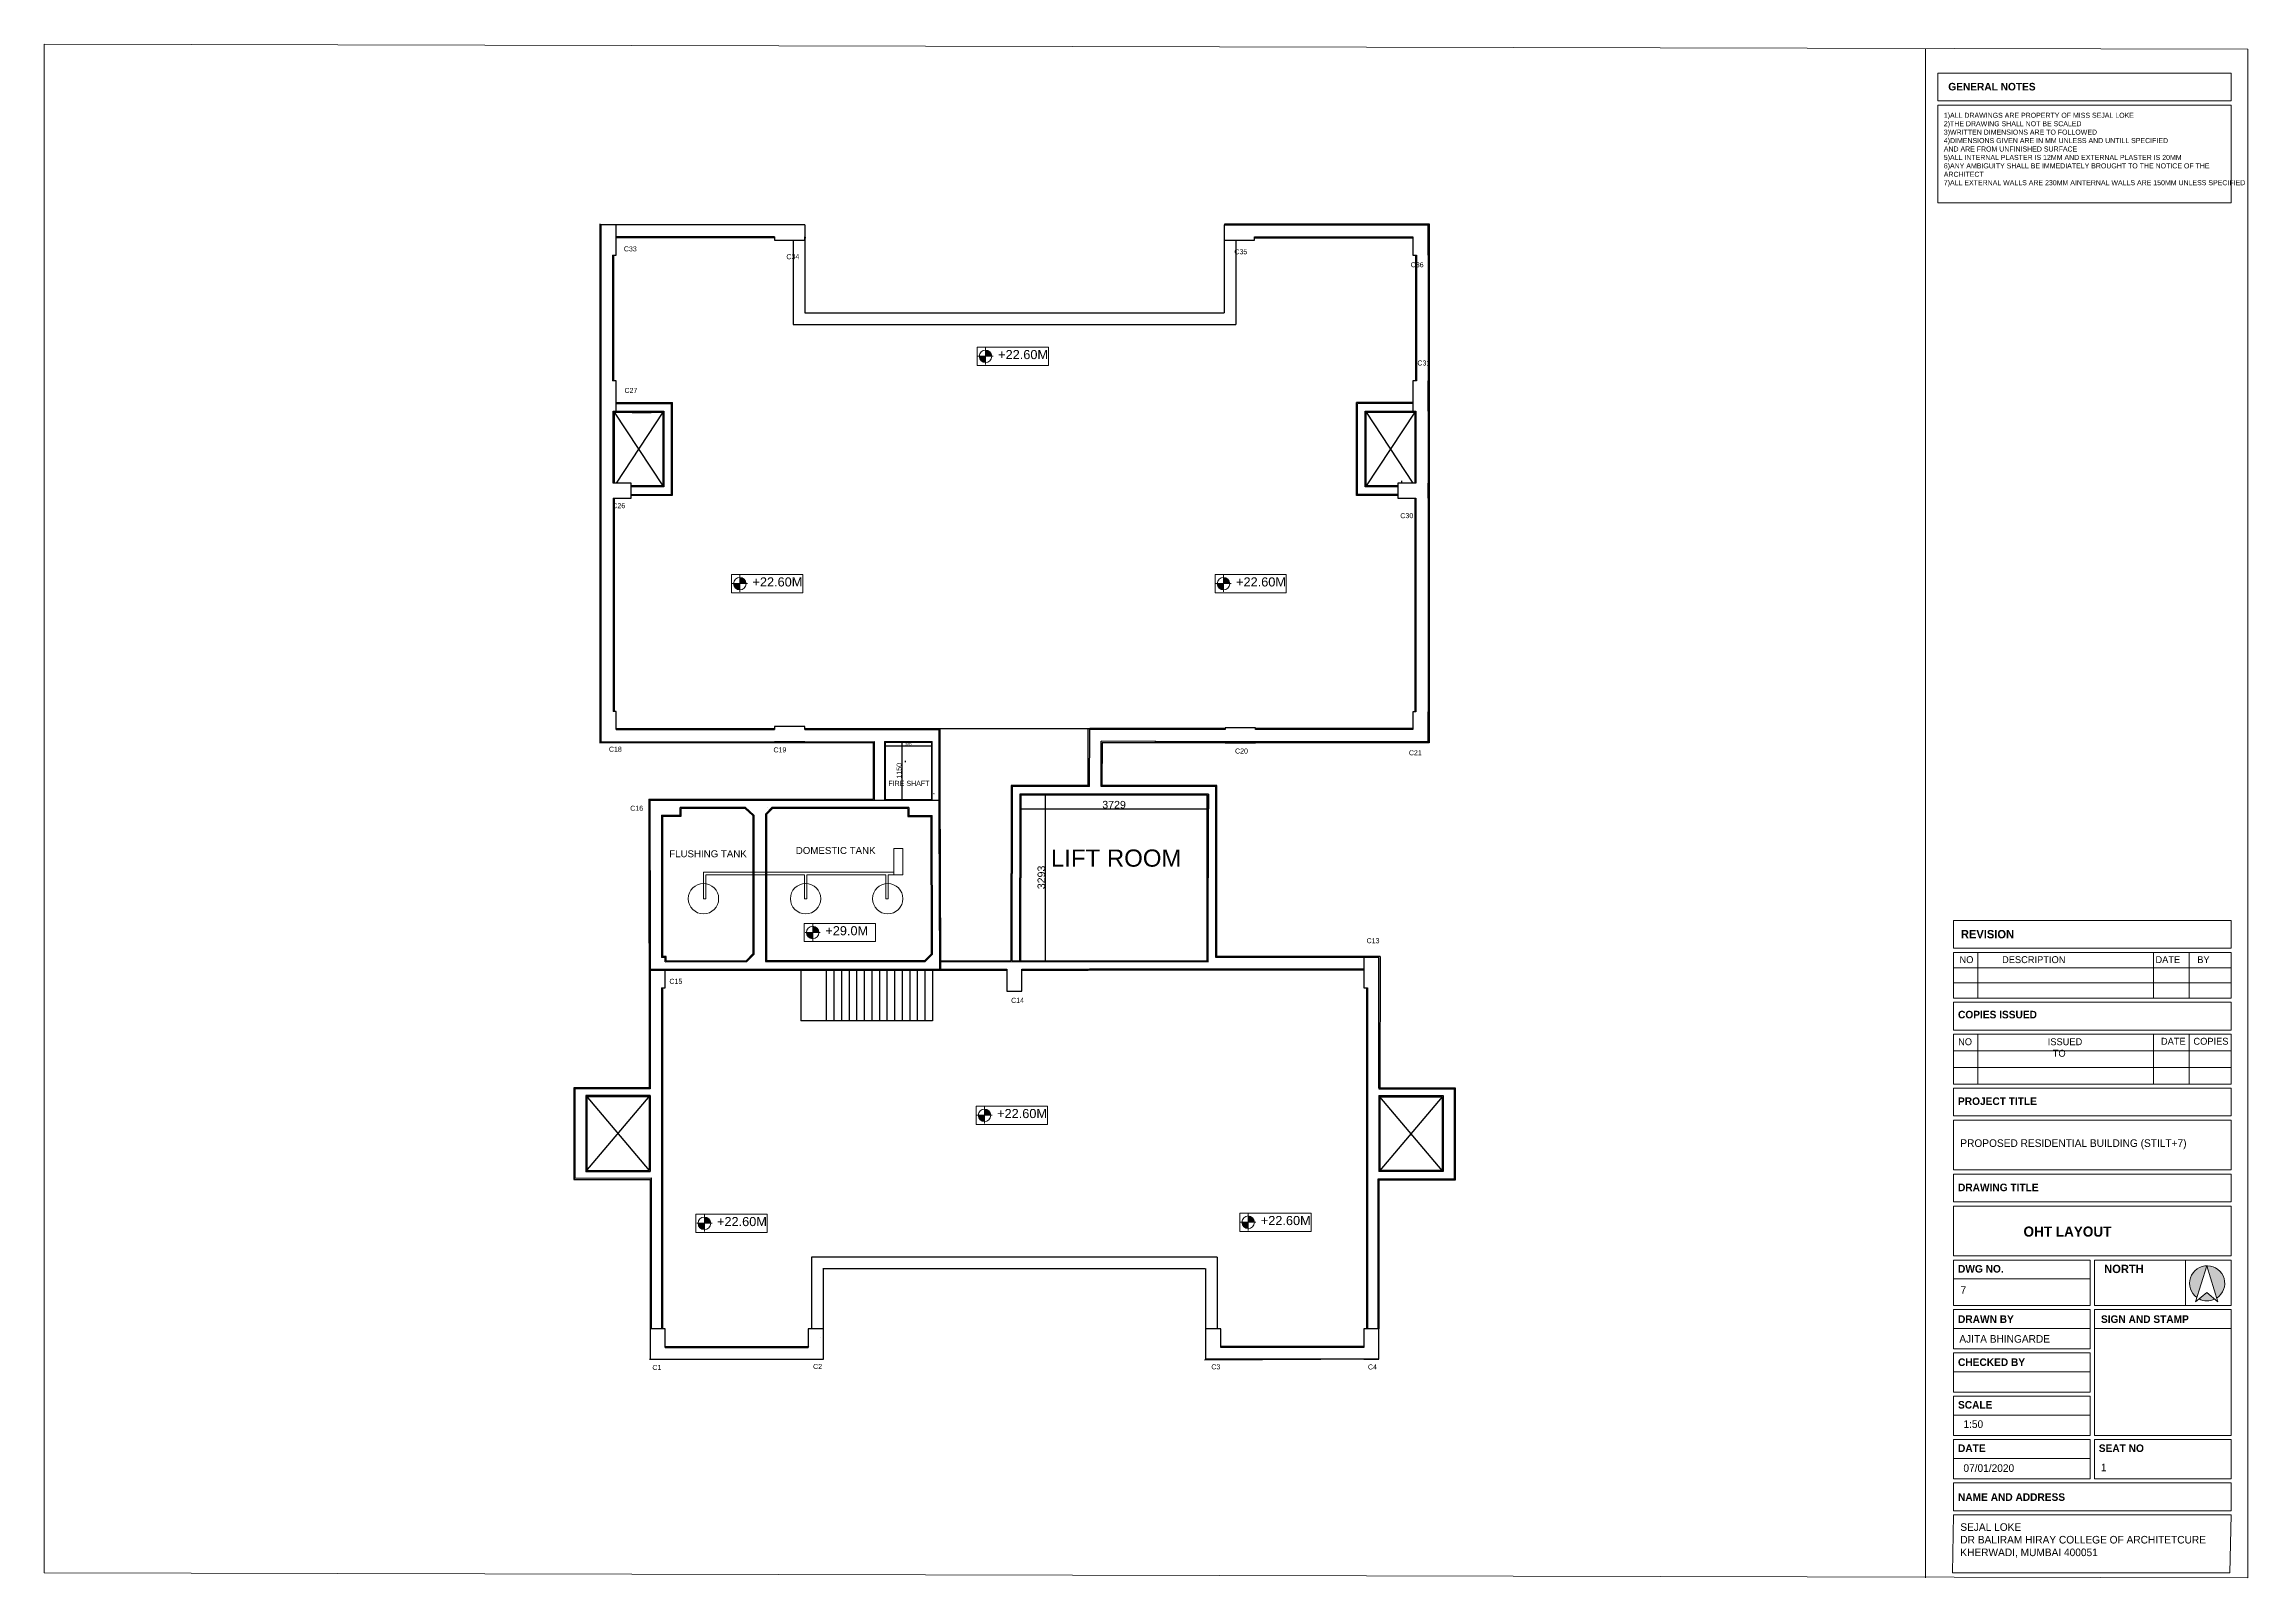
# Model space of a CAD drawing. Header units: millimetres. Extents: x -1932176 to 78768, y -1967 to 1266654.
# Drawn here: x -1835526 to -1791935, y 1112563 to 1142903 of the extents above; entities that cross this region are included whole.
import ezdxf

# ---------------------------------------------------------------- set-up
doc = ezdxf.new("R2010")
doc.units = ezdxf.units.MM
for name, color, linetype, lineweight in [('beam', 50, 'Continuous', 25), ('DOOR', 7, 'Continuous', 20), ('LEVEL', 252, 'Continuous', 13), ('SHEET', 7, 'Continuous', 13), ('text', 252, 'Continuous', 5)]:
    doc.layers.add(name, color=color, linetype=linetype, lineweight=lineweight)
doc.layers.add('column', color=7, linetype='Continuous')
doc.styles.add('20 scale', font='ARIALN.TTF', dxfattribs={"height": 0.2})
doc.styles.get("Standard").update_dxf_attribs({"font": 'arial.ttf'})
doc.dimstyles.new('ISO-25', dxfattribs={"dimtxt": 150, "dimasz": 2.5, "dimexe": 1.25, "dimexo": 0.625, "dimtad": 1, "dimtxsty": 'Standard', "dimcen": 2.5, "dimadec": 0, "dimazin": 0, "dimtfac": 1, "dimtmove": 0, "dimatfit": 3, "dimfxl": 1, "dimarcsym": 0})

msp = doc.modelspace()

# ---------------------------------------------------------------- texts
at = {"color": 252}
msp.add_text('FIRE SHAFT', height=100, dxfattribs=at).set_placement((-1818827.5422, 1128229.9542))
for s, p in [('FLUSHING TANK', (-1823161.31807, 1126818.45934)), ('DOMESTIC TANK', (-1820657.44265, 1126884.0605))]:
    msp.add_text(s, height=137.302485).set_placement(p)
at = {"ltscale": 30}
msp.add_text('LIFT ROOM', height=339.462772, dxfattribs=at).set_placement((-1815610.76395, 1126632.11246))
at = {"layer": 'LEVEL'}
for s, p in [('+22.60M', (-1816654.43825, 1136671.53102)), ('+22.60M', (-1821513.9573, 1132174.34454)), ('+22.60M', (-1811948.37615, 1132174.34454)), ('+29.0M', (-1820072.80661, 1125274.95289)), ('+22.60M', (-1816675.01253, 1121659.00799)), ('+22.60M', (-1822215.43611, 1119522.25545)), ('+22.60M', (-1811459.13542, 1119542.69048))]:
    msp.add_text(s, height=180.198019, dxfattribs=at).set_placement(p)
at = {"layer": 'SHEET', "linetype": 'ByBlock', "lineweight": 20, "attachment_point": 1}
for s, width, insert, char_height in [('{\\fCentury Gothic|b1|i0|c0|p34;GENERAL NOTES}', 2437.1509055, (-1797861.59415, 1142135.68421), 150), ('{\\fCentury Gothic|b1|i0|c0|p34;COPIES ISSUED}', 2437.1509055, (-1797668.79015, 1123781.19164), 150), ('{\\fCentury Gothic|b1|i0|c0|p34;PROJECT TITLE}', 2437.1509055, (-1797668.79015, 1122067.85706), 150), ('{\\fCentury Gothic|b0|i0|c0|p34;PROPOSED RESIDENTIAL BUILDING (STILT+7)}', 4907.5748606, (-1797623.29984, 1121239.04168), 150), ('{\\fCentury Gothic|b1|i0|c0|p34;DRAWING TITLE}', 2437.1509055, (-1797668.79015, 1120362.83277), 150), ('{\\fCentury Gothic|b1|i0|c0|p34;OHT LAYOUT}', 4907.5748606, (-1796373.47531, 1119514.38292), 200), ('{\\fCentury Gothic|b1|i0|c0|p34;DWG NO.}', 2437.1509055, (-1797668.79015, 1118752.91263), 150), ('{\\fCentury Gothic|b1|i0|c0|p34;DRAWN BY}', 2437.1509055, (-1797668.79015, 1117757.19433), 150), ('{\\fCentury Gothic|b1|i0|c0|p34;SIGN AND STAMP}', 2437.1509055, (-1794841.5766, 1117757.19433), 150), ('{\\fCentury Gothic|b1|i0|c0|p34;CHECKED BY}', 2437.1509055, (-1797668.79015, 1116905.26211), 150), ('{\\fCentury Gothic|b1|i0|c0|p34;SCALE}', 2437.1509055, (-1797668.79015, 1116062.75145), 150), ('{\\fCentury Gothic|b1|i0|c0|p34;DATE}', 2437.1509055, (-1797668.79015, 1115203.84018), 150), ('{\\fCentury Gothic|b1|i0|c0|p34;SEAT NO }', 2437.1509055, (-1794884.10951, 1115203.84018), 150), ('{\\fCentury Gothic|b1|i0|c0|p34;NAME AND ADDRESS}', 2437.1509055, (-1797668.79015, 1114237.4893), 150), ('{\\fCentury Gothic|b0|i0|c0|p34;SEJAL LOKE\\PDR BALIRAM HIRAY COLLEGE OF ARCHITETCURE \\PKHERWADI, MUMBAI 400051}', 4907.5748606, (-1797623.29984, 1113644.53028), 150)]:
    msp.add_mtext_dynamic_manual_height_columns(s, width=width, gutter_width=57.3737, heights=[0], dxfattribs=dict(at, insert=insert, char_height=char_height))
at = {"layer": 'SHEET', "color": 18, "linetype": 'ByBlock', "lineweight": 9, "true_color": 0x000000, "insert": (-1797950.02848, 1141544.34587), "char_height": 100, "attachment_point": 1}
msp.add_mtext_dynamic_manual_height_columns('{\\fCentury Gothic|b0|i0|c0|p34;1)ALL DRAWINGS ARE PROPERTY OF MISS SEJAL LOKE\\P2)THE DRAWING SHALL NOT BE SCALED \\P3)WRITTEN DIMENSIONS ARE TO FOLLOWED \\P4)DIMENSIONS GIVEN ARE IN MM UNLESS AND UNTILL SPECIFIED \\PAND ARE FROM UNFINISHED SURFACE \\P5)ALL INTERNAL PLASTER IS 12MM AND EXTERNAL PLASTER IS 20MM\\P6)ANY AMBIGUITY SHALL BE IMMEDIATELY BROUGHT TO THE NOTICE OF THE ARCHITECT \\P7)ALL EXTERNAL WALLS ARE 230MM AINTERNAL WALLS ARE 150MM UNLESS SPECIFIED}', width=5543.582225, gutter_width=57.3737, heights=[0], dxfattribs=at)
at = {"layer": 'SHEET', "color": 18, "linetype": 'Continuous', "lineweight": 9, "ltscale": 50, "true_color": 0x000000, "attachment_point": 1, "style": '20 scale'}
for s, width, heights, insert, char_height in [('{\\fCentury Gothic|b1|i0|c0|p34;REVISION  }', 66.4831048, [6.59764], (-1797611.87583, 1125379.49451), 164.6116632), ('\\pi-135.47;{\\fCentury Gothic|b0|i0|c0|p34;NO}', 8.7279214, [4.14976], (-1797503.62022, 1124861.69966), 137.176386), ('\\pi-565.24;{\\fCentury Gothic|b0|i0|c0|p34;DESCRIPTION}', 34.9161875, [4.14976], (-1796232.17994, 1124861.69966), 137.176386), ('\\pi-215.3;{\\fCentury Gothic|b0|i0|c0|p34;DATE}', 12.8232824, [4.14976], (-1793548.05234, 1124861.69966), 137.176386), ('\\pi-93.109;{\\fCentury Gothic|b0|i0|c0|p34;BY}', 13.5326087, [4.14976], (-1792844.43172, 1124861.69966), 137.176386), ('\\pi-135.47;{\\fCentury Gothic|b0|i0|c0|p34;NO}', 8.7279214, [4.14976], (-1797532.02726, 1123237.82527), 137.176386), ('\\pi-215.3;{\\fCentury Gothic|b0|i0|c0|p34;DATE}', 12.8232824, [4.14976], (-1793439.48246, 1123246.64978), 137.176386), ('\\pi-319.39;{\\fCentury Gothic|b0|i0|c0|p34;COPIES}', 13.5326087, [4.14976], (-1792692.86053, 1123246.64978), 137.176386), ('{\\fCentury Gothic|b1|i0|c0|p34;NORTH}', 30.7331048, [4.78312], (-1794777.62943, 1118758.19716), 164.6116632), ('{\\fCentury Gothic|b0|i0|c0|p34;7}', 689.9624133, [4.78312], (-1797619.03911, 1118333.62038), 150), ('{\\fCentury Gothic|b0|i0|c0|p34;AJITA BHINGARDE}', 2212.0658659, [4.78312], (-1797642.92351, 1117366.78251), 150), ('{\\fCentury Gothic|b0|i0|c0|p34;1:50}', 30.7331048, [4.78312], (-1797561.96217, 1115680.40233), 150), ('{\\fCentury Gothic|b0|i0|c0|p34;07/01/2020}', 1240.2372357, [4.78312], (-1797561.96217, 1114811.34101), 150), ('{\\fCentury Gothic|b0|i0|c0|p34;1}', 689.9624133, [4.78312], (-1794842.80749, 1114823.60791), 150)]:
    msp.add_mtext_dynamic_manual_height_columns(s, width=width, gutter_width=1125, heights=heights, dxfattribs=dict(at, insert=insert, char_height=char_height))
at = {"layer": 'SHEET', "color": 18, "linetype": 'Continuous', "lineweight": 9, "ltscale": 50, "true_color": 0x000000}
note = msp.add_mtext_dynamic_manual_height_columns('\\pi-271.72;{\\fCentury Gothic|b0|i0|c0|p34;ISSUED }', width=34.9161875, gutter_width=430.8795, heights=[4.14976, 0], dxfattribs=dict(at, insert=(-1796260.58698, 1123237.82527), char_height=137.176386, attachment_point=1, style='20 scale'))
for column, words in zip(note.columns.linked_columns, ['\\pi-99.249;{\\fCentury Gothic|b0|i0|c0|p34;TO}']):
    column.text = words
at = {"layer": 'text', "color": 252, "true_color": 0x939598, "transparency": 16777216, "char_height": 99.743185, "attachment_point": 1}
for s, insert in [('C33', (-1824058.88091, 1138902.39734)), ('C34', (-1820843.19589, 1138747.45883)), ('C35', (-1811982.96465, 1138845.37082)), ('C36', (-1808494.71867, 1138588.67904)), ('C31', (-1808361.94491, 1136644.72337)), ('C27', (-1824046.14333, 1136101.71462)), ('C26', (-1824286.38084, 1133822.37003)), ('C30', (-1808699.99968, 1133625.32116)), ('C18', (-1824354.46611, 1129005.71771)), ('C19', (-1821099.49315, 1128992.34096)), ('C20', (-1811969.21331, 1128969.01411)), ('C21', (-1808530.55826, 1128934.69523)), ('C16', (-1823932.9289, 1127837.03891)), ('C13', (-1809367.2818, 1125217.75245)), ('C15', (-1823157.21323, 1124413.86587)), ('C14', (-1816398.64151, 1124038.08035)), ('C1', (-1823493.86188, 1116776.45249)), ('C2', (-1820315.71158, 1116796.65501)), ('C3', (-1812437.34776, 1116788.68771)), ('C4', (-1809340.67937, 1116786.19195))]:
    msp.add_mtext_dynamic_manual_height_columns(s, width=1.2192188, gutter_width=1, heights=[0], dxfattribs=dict(at, insert=insert))

# ---------------------------------------------------------------- blocks, each defined once
blk = doc.blocks.new('*D518')
at = {"color": 0, "lineweight": -2, "ltscale": 30, "transparency": 16777216}
for p, q in [((-1818889, 1129097), (-1818889, 1129023)), ((-1818887, 1129024), (-1817972, 1129024)), ((-1817969, 1129097), (-1817969, 1129023))]:
    blk.add_line(p, q, dxfattribs=at)
at = {"color": 0, "ltscale": 30, "transparency": 16777216}
for points in [[(-1818887, 1129025), (-1818887, 1129024), (-1818889, 1129024)], [(-1817972, 1129025), (-1817972, 1129024), (-1817969, 1129024)]]:
    blk.add_solid(points, dxfattribs=at)
at = {"layer": 'Defpoints', "color": 0, "ltscale": 30, "transparency": 16777216}
for p in [(-1818889, 1129098), (-1817969, 1129098), (-1817969, 1129024)]:
    blk.add_point(p, dxfattribs=at)
at = {"color": 0, "ltscale": 30, "transparency": 16777216, "insert": (-1818429, 1129051), "char_height": 50, "attachment_point": 5, "rotation": 359.9945}
blk.add_mtext('920', dxfattribs=at)
blk = doc.blocks.new('*D519')
at = {"color": 0, "lineweight": -2, "ltscale": 30, "transparency": 16777216}
for p, q in [((-1818889, 1129098), (-1818560, 1129098)), ((-1818561, 1129095), (-1818561, 1127964)), ((-1818889, 1127961), (-1818560, 1127961))]:
    blk.add_line(p, q, dxfattribs=at)
at = {"color": 0, "ltscale": 30, "transparency": 16777216}
for points in [[(-1818562, 1129095), (-1818561, 1129095), (-1818561, 1129098)], [(-1818562, 1127964), (-1818561, 1127964), (-1818561, 1127961)]]:
    blk.add_solid(points, dxfattribs=at)
at = {"layer": 'Defpoints', "color": 0, "ltscale": 30, "transparency": 16777216}
for p in [(-1818889, 1129098), (-1818889, 1127961), (-1818561, 1127961)]:
    blk.add_point(p, dxfattribs=at)
at = {"color": 0, "ltscale": 30, "transparency": 16777216, "insert": (-1818613, 1128529), "char_height": 100, "attachment_point": 5, "rotation": 90}
blk.add_mtext('1150', dxfattribs=at)
blk = doc.blocks.new('*D520')
at = {"color": 0, "lineweight": -2, "ltscale": 30, "transparency": 16777216}
for p, q in [((-1816227, 1128066), (-1816227, 1127778)), ((-1816224, 1127779), (-1812500, 1127779)), ((-1812497, 1128065), (-1812497, 1127778))]:
    blk.add_line(p, q, dxfattribs=at)
at = {"color": 0, "ltscale": 30, "transparency": 16777216}
for points in [[(-1816224, 1127780), (-1816224, 1127779), (-1816227, 1127779)], [(-1812500, 1127780), (-1812500, 1127779), (-1812497, 1127779)]]:
    blk.add_solid(points, dxfattribs=at)
at = {"layer": 'Defpoints', "color": 0, "ltscale": 30, "transparency": 16777216}
for p in [(-1816227, 1128066), (-1812497, 1128066), (-1812497, 1127779)]:
    blk.add_point(p, dxfattribs=at)
at = {"color": 0, "ltscale": 30, "transparency": 16777216, "insert": (-1814362, 1127857), "char_height": 150, "attachment_point": 5}
blk.add_mtext('3729', dxfattribs=at)
blk = doc.blocks.new('*D521')
at = {"color": 0, "lineweight": -2, "ltscale": 30, "transparency": 16777216}
for p, q in [((-1816226, 1128066), (-1815721, 1128066)), ((-1815723, 1128063), (-1815723, 1124775)), ((-1816233, 1124772), (-1815721, 1124772))]:
    blk.add_line(p, q, dxfattribs=at)
at = {"color": 0, "ltscale": 30, "transparency": 16777216}
for points in [[(-1815723, 1128063), (-1815722, 1128063), (-1815723, 1128066)], [(-1815723, 1124775), (-1815722, 1124775), (-1815723, 1124772)]]:
    blk.add_solid(points, dxfattribs=at)
at = {"layer": 'Defpoints', "color": 0, "ltscale": 30, "transparency": 16777216}
for p in [(-1816227, 1128066), (-1816234, 1124772), (-1815723, 1124772)]:
    blk.add_point(p, dxfattribs=at)
at = {"color": 0, "ltscale": 30, "transparency": 16777216, "insert": (-1815800, 1126419), "char_height": 150, "attachment_point": 5, "rotation": 90}
blk.add_mtext('3293', dxfattribs=at)

# ---------------------------------------------------------------- dimensions: what is measured, and where the dimension line sits
at = {"color": 252, "ltscale": 30}
dim = msp.add_linear_dim(base=(-1818561.48269, 1127961.01137), p1=(-1818889.19018, 1129097.91056), p2=(-1818889.2992, 1127961.01137), angle=90, text='1150', dimstyle='ISO-25', override={"dimtxt": 100}, dxfattribs=at)
dim.commit()
dim.dimension.update_dxf_attribs({"geometry": '*D519', "text_midpoint": (-1818613.16499, 1128529.46096)})
dim = msp.add_aligned_dim(p1=(-1818889.19018, 1129097.91056), p2=(-1817969.19031, 1129097.82234), distance=-73.5001, dimstyle='ISO-25', override={"dimtxt": 50}, dxfattribs=at)
dim.commit()
dim.dimension.update_dxf_attribs({"geometry": '*D518', "text_midpoint": (-1818429.19479, 1129050.52)})
dim = msp.add_linear_dim(base=(-1815722.56835, 1124772.26638), p1=(-1816226.63323, 1128065.73807), p2=(-1816234.03322, 1124772.26638), angle=90, text='3293', dimstyle='ISO-25', dxfattribs=at)
dim.commit()
dim.dimension.update_dxf_attribs({"geometry": '*D521', "text_midpoint": (-1815799.83046, 1126419.00222)})
dim = msp.add_linear_dim(base=(-1812497.36439, 1127779.37548), p1=(-1816226.63323, 1128066.3284), p2=(-1812497.36439, 1128065.73807), text='3729', dimstyle='ISO-25', dxfattribs=at)
dim.commit()
dim.dimension.update_dxf_attribs({"geometry": '*D520', "text_midpoint": (-1814361.99881, 1127856.63759)})

# ---------------------------------------------------------------- hatches: boundary and pattern name
at = {"layer": 'LEVEL'}
h = msp.add_hatch(color=7, dxfattribs=at)
h.dxf.hatch_style = 1
h.paths.add_polyline_path([(-1816904.26724, 1136727.6684), (-1817028.49642, 1136727.6684, 0.0015394316), (-1817028.49877, 1136726.90342, 0.4142135624), (-1816904.26724, 1136602.67189)])
h.paths.add_polyline_path([(-1816904.26724, 1136851.13496), (-1816904.26724, 1136727.6684), (-1816780.03806, 1136727.6684, 0.4124111554)])
h = msp.add_hatch(color=7, dxfattribs=at)
h.dxf.hatch_style = 1
h.paths.add_polyline_path([(-1821763.78629, 1132230.48192), (-1821888.01547, 1132230.48192, 0.0015394316), (-1821888.01782, 1132229.71694, 0.4142135624), (-1821763.78629, 1132105.4854)])
h.paths.add_polyline_path([(-1821763.78629, 1132353.94848), (-1821763.78629, 1132230.48192), (-1821639.55711, 1132230.48192, 0.4124111554)])
h = msp.add_hatch(color=7, dxfattribs=at)
h.dxf.hatch_style = 1
h.paths.add_polyline_path([(-1812198.20514, 1132230.48192), (-1812322.43432, 1132230.48192, 0.0015394316), (-1812322.43667, 1132229.71694, 0.4142135624), (-1812198.20514, 1132105.4854)])
h.paths.add_polyline_path([(-1812198.20514, 1132353.94848), (-1812198.20514, 1132230.48192), (-1812073.97596, 1132230.48192, 0.4124111554)])
h = msp.add_hatch(color=7, dxfattribs=at)
h.dxf.hatch_style = 1
h.paths.add_polyline_path([(-1820322.6356, 1125331.09027), (-1820446.86478, 1125331.09027, 0.0015394316), (-1820446.86714, 1125330.32529, 0.4142135624), (-1820322.6356, 1125206.09375)])
h.paths.add_polyline_path([(-1820322.6356, 1125454.55683), (-1820322.6356, 1125331.09027), (-1820198.40642, 1125331.09027, 0.4124111554)])
h = msp.add_hatch(color=7, dxfattribs=at)
h.dxf.hatch_style = 1
h.paths.add_polyline_path([(-1816924.84152, 1121715.14537), (-1817049.0707, 1121715.14537, 0.0015394316), (-1817049.07305, 1121714.38039, 0.4142135624), (-1816924.84152, 1121590.14886)])
h.paths.add_polyline_path([(-1816924.84152, 1121838.61193), (-1816924.84152, 1121715.14537), (-1816800.61234, 1121715.14537, 0.4124111554)])
h = msp.add_hatch(color=7, dxfattribs=at)
h.dxf.hatch_style = 1
h.paths.add_polyline_path([(-1822465.2651, 1119578.39283), (-1822589.49428, 1119578.39283, 0.0015394316), (-1822589.49664, 1119577.62785, 0.4142135624), (-1822465.2651, 1119453.39631)])
h.paths.add_polyline_path([(-1822465.2651, 1119701.85939), (-1822465.2651, 1119578.39283), (-1822341.03592, 1119578.39283, 0.4124111554)])
h = msp.add_hatch(color=7, dxfattribs=at)
h.dxf.hatch_style = 1
h.paths.add_polyline_path([(-1811708.96441, 1119598.82786), (-1811833.19359, 1119598.82786, 0.0015394316), (-1811833.19594, 1119598.06288, 0.4142135624), (-1811708.96441, 1119473.83135)])
h.paths.add_polyline_path([(-1811708.96441, 1119722.29442), (-1811708.96441, 1119598.82786), (-1811584.73522, 1119598.82786, 0.4124111554)])
at = {"layer": 'SHEET', "linetype": 'ByBlock', "lineweight": 20, "transparency": 33554687}
h = msp.add_hatch(color=0, dxfattribs=at)
h.dxf.hatch_style = 1
h.paths.add_polyline_path([(-1792748.2472, 1118734.85224), (-1792550.58868, 1118099.27767, 3.231701641), (-1792943.06995, 1118108.39615)])
h.paths.add_polyline_path([(-1792748.2472, 1118211.36142), (-1792899.93306, 1118081.91744, 0.2347967333), (-1792590.61409, 1118076.84224)])

# ---------------------------------------------------------------- linework, layer by layer
at = {"linetype": 'ByBlock', "transparency": 33554687}
for p, q in [((-1824532.85356, 1139347.7005), (-1824531.46655, 1129078.50891)), ((-1820481.2757, 1139325.55357), (-1824512.85356, 1139328.85252)), ((-1824512.85356, 1139328.85252), (-1824512.50102, 1136728.63609)), ((-1821081.46655, 1139092.32235), (-1824212.85356, 1139092.32235)), ((-1821081.46655, 1139072.32235), (-1824212.85356, 1139072.32235)), ((-1820481.46655, 1139092.32235), (-1820481.16538, 1139092.32235)), ((-1820461.46655, 1139072.32235), (-1820481.46655, 1139072.32235)), ((-1812181.46655, 1139325.55373), (-1808150.07954, 1139328.85252)), ((-1812178.49037, 1139345.36355), (-1808130.07954, 1139347.7005)), ((-1811581.46655, 1139092.32235), (-1808449.95685, 1139092.32235)), ((-1811581.46655, 1139072.32235), (-1808449.95685, 1139072.32235)), ((-1808150.07954, 1139328.85252), (-1808150.43208, 1136728.60218)), ((-1808130.07954, 1139347.7005), (-1808131.46655, 1129078.50891)), ((-1824281.46655, 1138728.85252), (-1824281.46655, 1136242.32235)), ((-1808401.46655, 1138729.0979), (-1808401.46655, 1136240.14473)), ((-1808381.51561, 1138729.0979), (-1808381.7858, 1136728.63343)), ((-1824512.50102, 1136728.63609), (-1824511.61512, 1130194.31143)), ((-1808381.46655, 1136728.63339), (-1808381.46655, 1136240.14473)), ((-1808150.43208, 1136728.60218), (-1808151.31799, 1130194.27592)), ((-1824268.74446, 1135642.32235), (-1824268.74446, 1134220.91546)), ((-1824248.74446, 1135642.32235), (-1824248.74446, 1134220.91546)), ((-1808414.18864, 1135642.32235), (-1808414.18864, 1134218.77858)), ((-1808394.18864, 1135642.32235), (-1808394.18864, 1134218.77858)), ((-1824268.74446, 1133920.91546), (-1824268.74446, 1132342.32235)), ((-1824248.74446, 1133920.91546), (-1824248.74446, 1132322.32235)), ((-1823912.13004, 1133992.32235), (-1823118.74446, 1133992.32235)), ((-1823912.13004, 1133974.91303), (-1823098.74446, 1133981.17307)), ((-1808750.81303, 1133972.32235), (-1809564.18864, 1133972.32235)), ((-1808750.81303, 1133992.32235), (-1809544.18864, 1133992.32235)), ((-1808414.18864, 1133918.77858), (-1808414.18864, 1132322.32235)), ((-1808394.18864, 1133918.77858), (-1808394.18864, 1132342.32235)), ((-1824268.74446, 1132342.32235), (-1824268.74446, 1130194.31143)), ((-1824248.74446, 1132322.32235), (-1824248.74446, 1129698.50887)), ((-1808414.18864, 1132322.32235), (-1808414.18864, 1129697.89032)), ((-1808394.18864, 1132342.32235), (-1808394.18864, 1130194.30872)), ((-1824511.61512, 1130194.31143), (-1824511.46655, 1129098.50887)), ((-1824268.74446, 1130194.31143), (-1824268.74446, 1129698.50887)), ((-1808394.18864, 1130194.30872), (-1808394.18864, 1129697.89032)), ((-1808151.31799, 1130194.27592), (-1808151.46655, 1129098.50887)), ((-1824531.46655, 1129078.50891), (-1819127.2992, 1129089.62957)), ((-1824511.46655, 1129098.50887), (-1819107.2992, 1129109.66283)), ((-1824211.46655, 1129362.32235), (-1821081.46655, 1129362.32235)), ((-1824211.46655, 1129342.32235), (-1821081.46655, 1129342.32235)), ((-1820481.46655, 1129362.32235), (-1820448.74446, 1129362.32235)), ((-1820481.46655, 1129342.32235), (-1820468.74446, 1129342.32235)), ((-1820468.74446, 1129342.32235), (-1817819.18795, 1129342.60615)), ((-1820448.74446, 1129362.32235), (-1814844.43009, 1129362.36439)), ((-1817819.19007, 1129112.32143), (-1817818.74446, 1129112.32235)), ((-1817819.05423, 1128094.13192), (-1817819.18795, 1129342.60615)), ((-1817818.74446, 1129092.32231), (-1817818.70318, 1129092.32239)), ((-1814844.71457, 1128216.32056), (-1814844.4349, 1129342.97684)), ((-1812164.019, 1129342.35125), (-1814844.44075, 1129342.97684)), ((-1812164.019, 1129362.32443), (-1814844.43596, 1129362.36439)), ((-1814614.57529, 1128216.26345), (-1814614.37037, 1129111.85424)), ((-1814614.37644, 1129079.64319), (-1814614.4358, 1129079.6432)), ((-1814594.63085, 1128236.25851), (-1814594.37651, 1129079.63969)), ((-1814594.63085, 1128236.25851), (-1814594.37651, 1129079.63969)), ((-1808131.46655, 1129078.50891), (-1814594.37651, 1129079.63969)), ((-1808151.46655, 1129098.50887), (-1813555.6339, 1129109.66283)), ((-1808451.15728, 1129362.32235), (-1811564.019, 1129362.32235)), ((-1808451.15728, 1129342.32235), (-1811564.019, 1129342.32235)), ((-1823562.276, 1127968.58441), (-1823559.9643, 1122260.50931)), ((-1823542.276, 1127948.90989), (-1823541.15012, 1125178.42995)), ((-1821812.276, 1127802.64824), (-1822942.276, 1127802.64824)), ((-1821812.276, 1127782.64824), (-1822922.276, 1127782.64824)), ((-1821659.29498, 1127782.6474), (-1821812.27611, 1127782.64824)), ((-1821649.29487, 1127802.64735), (-1821812.276, 1127802.64824)), ((-1818419.00596, 1127802.62965), (-1821128.65184, 1127802.6445)), ((-1818439.00596, 1127782.62976), (-1821120.93394, 1127782.64445)), ((-1817819.00596, 1127643.4965), (-1817819.05423, 1128094.13192)), ((-1823312.276, 1127648.90989), (-1823312.276, 1125178.42995)), ((-1823292.276, 1127628.90989), (-1823292.276, 1124852.51152)), ((-1823291.22889, 1127628.90989), (-1823292.26851, 1124852.51152)), ((-1817977.1725, 1127643.4965), (-1817977.1725, 1127643.479)), ((-1817957.1725, 1127643.4965), (-1817957.1725, 1127643.48305)), ((-1823541.15012, 1125178.42995), (-1823539.95618, 1122240.50932)), ((-1823312.276, 1125178.42995), (-1823312.276, 1124832.51152)), ((-1823240.76571, 1124752.66264), (-1821625.02711, 1124752.99086)), ((-1823220.76571, 1124772.66671), (-1821633.51544, 1124772.98914)), ((-1821256.33045, 1124753.01756), (-1818095.6641, 1124753.70576)), ((-1821236.31338, 1124772.96393), (-1818104.15449, 1124773.7019)), ((-1809122.43153, 1124832.51259), (-1812347.7692, 1124832.91646)), ((-1809100.5805, 1124853.28144), (-1812327.74047, 1124853.53195)), ((-1809100.5805, 1124853.28144), (-1809102.9688, 1122260.50931)), ((-1823540.9158, 1124601.84723), (-1817804.98931, 1124603.76686)), ((-1823540.76571, 1124583.24289), (-1820097.88033, 1124583.24289)), ((-1823312.2455, 1124232.51152), (-1823312.2455, 1120447.38899)), ((-1823292.2455, 1124232.51152), (-1823292.2455, 1117492.50795)), ((-1820097.88033, 1124583.24289), (-1816483.36125, 1124583.60567)), ((-1816183.36125, 1124583.63578), (-1814877.56414, 1124583.76684)), ((-1812375.15499, 1124583.1995), (-1814877.56414, 1124583.76684)), ((-1812395.15042, 1124603.20407), (-1814845.21892, 1124603.76463)), ((-1812327.79797, 1124603.18867), (-1812395.15042, 1124603.20407)), ((-1809422.43153, 1124582.52475), (-1812375.15499, 1124583.1995)), ((-1809422.43153, 1124602.52475), (-1812327.79797, 1124603.18867)), ((-1809370.68876, 1124232.51259), (-1809370.68876, 1117492.50795)), ((-1809350.6876, 1124232.51259), (-1809350.6876, 1122252.50835)), ((-1823539.90013, 1122102.56403), (-1824812.33696, 1122102.50579)), ((-1824812.33696, 1122102.50579), (-1824812.33586, 1120602.50726)), ((-1823539.89197, 1122082.50793), (-1824812.33587, 1122082.50579)), ((-1824792.33696, 1122102.50581), (-1824792.33586, 1120602.50727)), ((-1823559.892, 1122082.57428), (-1823559.29886, 1120623.01647)), ((-1823539.90013, 1122102.57537), (-1823539.70191, 1120603.02444)), ((-1823312.30092, 1122082.50835), (-1823312.2455, 1122082.50835)), ((-1809350.6876, 1122252.50835), (-1809350.68751, 1120453.02461)), ((-1809350.63218, 1122082.50835), (-1809350.6876, 1122082.50835)), ((-1809123.57314, 1122102.56455), (-1809123.64237, 1120603.0246)), ((-1809123.03297, 1122102.57537), (-1809123.03297, 1122102.56453)), ((-1809123.03297, 1122102.56453), (-1807850.59614, 1122102.50579)), ((-1809122.96879, 1122260.50932), (-1809122.97692, 1122240.50932)), ((-1809103.0411, 1122082.57428), (-1809103.63424, 1120623.01647)), ((-1809103.0411, 1122082.56102), (-1807870.59615, 1122082.50688)), ((-1807870.59615, 1122082.50688), (-1807870.59647, 1120602.51538)), ((-1807850.59614, 1122102.50579), (-1807850.59724, 1120602.50726)), ((-1825050.33562, 1120447.38899), (-1823539.68133, 1120447.38899)), ((-1825030.33563, 1120472.5071), (-1823519.68494, 1120474.63448)), ((-1824812.34399, 1120622.50725), (-1823556.2647, 1120623.01771)), ((-1824812.33586, 1120602.50726), (-1823539.29073, 1120603.0246)), ((-1823539.68133, 1120447.38899), (-1823539.29073, 1117492.50795)), ((-1823519.68494, 1120474.63448), (-1823519.29073, 1117492.5106)), ((-1809350.68751, 1120453.02461), (-1809350.68738, 1117492.50795)), ((-1807612.59748, 1120452.50709), (-1809143.58395, 1120452.96294)), ((-1807850.59724, 1120602.50726), (-1809123.64237, 1120603.0246)), ((-1807612.59748, 1120432.50727), (-1809123.57576, 1120431.91909)), ((-1807870.59722, 1120622.51538), (-1809103.63424, 1120623.01647)), ((-1820165.16295, 1117321.99983), (-1820165.10497, 1117321.99983)), ((-1823540.76571, 1116892.50795), (-1820112.14722, 1116892.50795)), ((-1823240.76571, 1117142.50835), (-1820410.80924, 1117142.50835)), ((-1823240.76571, 1117122.50835), (-1820410.73279, 1117122.50835)), ((-1820410.73279, 1117122.50835), (-1820410.73278, 1117122.50023)), ((-1820410.73279, 1117122.50835), (-1820410.73278, 1117122.50023)), ((-1820390.73278, 1117142.50835), (-1820390.74091, 1117142.50835)), ((-1820390.73278, 1117142.50835), (-1820390.74091, 1117142.50835)), ((-1820390.63931, 1116892.50795), (-1820390.63928, 1116892.4172)), ((-1820390.63931, 1116892.50795), (-1820390.63928, 1116892.4172)), ((-1809122.43153, 1116892.50795), (-1812570.61675, 1116872.50795)), ((-1812550.78588, 1117122.50835), (-1812549.37145, 1117122.50835)), ((-1809122.43153, 1116892.50795), (-1812550.78588, 1116892.50795)), ((-1812549.37145, 1117122.50835), (-1812549.37145, 1117122.50023)), ((-1812529.27798, 1116892.50795), (-1812529.27794, 1116892.4172)), ((-1809422.43153, 1117142.48304), (-1812250.78588, 1117142.50724)), ((-1809422.43153, 1117122.50835), (-1812250.78588, 1117122.50835))]:
    msp.add_line(p, q, dxfattribs=at)
at = {"color": 2}
for p, q in [((-1824212.97625, 1139328.60714), (-1824212.85356, 1139328.85252)), ((-1824512.85356, 1138728.85252), (-1824512.77223, 1138729.01517)), ((-1809122.5587, 1124232.76693), (-1809122.43153, 1124232.51259))]:
    msp.add_line(p, q, dxfattribs=at)
at = {"ltscale": 30}
for p, q in [((-1820481.2757, 1139325.55357), (-1820480.45241, 1137585.05484)), ((-1812181.46655, 1139325.55373), (-1812181.46655, 1137585.05484)), ((-1811581.46655, 1139344.95728), (-1811581.46655, 1139345.36355)), ((-1824261.46655, 1138728.85252), (-1824261.46655, 1136242.32235)), ((-1820710.88823, 1139025.55373), (-1820708.73001, 1137355.05484)), ((-1811951.38556, 1139025.55373), (-1811950.93457, 1137355.05484)), ((-1820708.73001, 1137355.05484), (-1811950.93457, 1137355.05484)), ((-1820480.45241, 1137585.05484), (-1812181.46655, 1137585.05484)), ((-1824532.50251, 1136728.63609), (-1824532.49981, 1136728.63609)), ((-1808401.46925, 1136728.63609), (-1808401.46655, 1136728.63609)), ((-1824248.74446, 1135622.32235), (-1823288.74446, 1134162.32235)), ((-1824212.35374, 1135812.32235), (-1823098.74446, 1135812.32235)), ((-1824212.35374, 1135792.32235), (-1823118.74446, 1135792.32235)), ((-1823288.74446, 1135622.32235), (-1824210.21748, 1134220.91546)), ((-1823118.74446, 1133992.32235), (-1823118.74446, 1135792.32235)), ((-1823098.74446, 1133981.17307), (-1823098.74446, 1135812.32235)), ((-1808450.57965, 1135812.32235), (-1809564.18864, 1135812.32235)), ((-1809564.18864, 1133972.32235), (-1809564.18864, 1135812.32235)), ((-1808450.57965, 1135792.32235), (-1809544.18864, 1135792.32235)), ((-1809544.18864, 1133992.32235), (-1809544.18864, 1135792.32235)), ((-1809374.18864, 1135622.32235), (-1808451.31054, 1134218.77858)), ((-1808414.18864, 1135622.32235), (-1809374.18864, 1134162.32235)), ((-1808450.57965, 1135792.32235), (-1809144.9349, 1135792.32235)), ((-1824532.50251, 1130194.31143), (-1824531.61726, 1130194.31143)), ((-1808414.19134, 1130194.31143), (-1808414.18864, 1130194.31143)), ((-1817799.19007, 1128094.13192), (-1817799.19007, 1129362.32449)), ((-1814876.29168, 1128236.3284), (-1814876.01226, 1129362.36416)), ((-1814594.37651, 1129079.63969), (-1814594.37651, 1128669.63969)), ((-1816396.29659, 1128235.38242), (-1816404.03831, 1124770.1916)), ((-1814876.29664, 1128236.3284), (-1816396.29659, 1128235.38242)), ((-1816376.29664, 1128216.3284), (-1816384.03836, 1124770.14667)), ((-1814876.29664, 1128216.3284), (-1816376.29664, 1128216.3284)), ((-1814844.71457, 1128216.32056), (-1814876.29664, 1128216.3284)), ((-1814844.7096, 1128236.32056), (-1814876.29168, 1128236.3284)), ((-1812327.34561, 1128215.69588), (-1814614.57529, 1128216.26345)), ((-1812327.34065, 1128235.69588), (-1814594.63085, 1128236.25851)), ((-1812347.7692, 1124832.91646), (-1812347.34561, 1128215.69839)), ((-1812327.74089, 1124833.19225), (-1812326.89656, 1128235.69577)), ((-1821659.29498, 1127782.6474), (-1821506.31461, 1127643.94625)), ((-1821649.29487, 1127802.64735), (-1821486.31456, 1127652.80954)), ((-1821237.00515, 1127687.88363), (-1821128.65184, 1127802.6445)), ((-1821222.4022, 1127674.21784), (-1821120.93394, 1127782.64445)), ((-1817796.21095, 1126664.55446), (-1817799.19007, 1128094.13192)), ((-1816226.63323, 1128066.3284), (-1816234.03874, 1124769.8097)), ((-1814876.29664, 1128066.3284), (-1816226.63323, 1128066.3284)), ((-1816206.67811, 1128046.3284), (-1816214.03879, 1124769.76477)), ((-1814876.29664, 1128046.3284), (-1816206.67811, 1128046.3284)), ((-1812517.3669, 1128045.74303), (-1814876.33883, 1128046.3284)), ((-1812497.36439, 1128065.73807), (-1814876.33386, 1128066.3284)), ((-1812517.7771, 1124769.79665), (-1812517.3669, 1128045.74303)), ((-1812497.77962, 1124749.66646), (-1812497.36439, 1128065.73807)), ((-1821506.31461, 1127643.94625), (-1821506.32962, 1124904.63068)), ((-1821486.31456, 1127652.80954), (-1821486.32966, 1124896.54732)), ((-1821256.31449, 1127667.25012), (-1821256.33045, 1124753.01756)), ((-1821237.00515, 1127687.88363), (-1821256.31449, 1127667.25012)), ((-1821233.84137, 1127661.9942), (-1821236.31338, 1124772.96393)), ((-1821222.4022, 1127674.21784), (-1821233.84137, 1127661.9942)), ((-1823561.15412, 1125178.42995), (-1823561.14602, 1125178.42995)), ((-1821633.51544, 1124772.98914), (-1821506.32962, 1124904.63068)), ((-1821625.02711, 1124752.99086), (-1821486.32966, 1124896.54732)), ((-1818104.15449, 1124773.7019), (-1817975.17833, 1124907.1965)), ((-1818095.6641, 1124753.70576), (-1817955.17837, 1124899.11314)), ((-1823312.2455, 1120447.38899), (-1823312.2455, 1117492.50795)), ((-1809143.58395, 1120452.96294), (-1809142.43153, 1117492.50017)), ((-1809123.57599, 1120432.50727), (-1809122.43153, 1117492.50795)), ((-1820342.14722, 1117492.50795), (-1820342.14722, 1118915.79981)), ((-1820342.14722, 1118915.79981), (-1812320.73846, 1118915.79981)), ((-1820122.26032, 1118682.50795), (-1812560.85156, 1118682.50795)), ((-1820112.14722, 1116892.50795), (-1820112.14722, 1118682.50795)), ((-1812550.73846, 1118682.50795), (-1812550.73846, 1116892.50795)), ((-1812320.73846, 1118911.08574), (-1812320.73846, 1117492.50795))]:
    msp.add_line(p, q, dxfattribs=at)
at = {"color": 252, "ltscale": 30}
for p, q in [((-1808150.07954, 1139328.85252), (-1808150.07954, 1138348.85252)), ((-1823890.77161, 1135616.79249), (-1823517.9982, 1135616.79249)), ((-1808779.68028, 1135625.3547), (-1809144.65503, 1135624.80996)), ((-1808676.17041, 1134265.91408), (-1808676.17041, 1134218.77858)), ((-1818495.05193, 1128726.10427), (-1818495.05193, 1128701.10427)), ((-1812327.38284, 1128065.69589), (-1812347.3644, 1128065.70084)), ((-1812517.77962, 1124749.66897), (-1812517.77962, 1124749.68041)), ((-1820554.94901, 1124583.45797), (-1820554.94901, 1123583.45797)), ((-1820054.94901, 1124583.45797), (-1820054.94901, 1123583.45797)), ((-1819904.94901, 1124583.45797), (-1819904.94901, 1123583.45797)), ((-1819754.94901, 1124583.45797), (-1819754.94901, 1123583.45797)), ((-1819604.94901, 1124583.45797), (-1819604.94901, 1123583.45797)), ((-1819454.94901, 1124583.45797), (-1819454.94901, 1123583.45797)), ((-1819304.94901, 1124583.45797), (-1819304.94901, 1123583.45797)), ((-1819154.94901, 1124583.45797), (-1819154.94901, 1123583.45797)), ((-1819004.94901, 1124583.45797), (-1819004.94901, 1123583.45797)), ((-1818854.94901, 1124583.45797), (-1818854.94901, 1123583.45797)), ((-1818704.94901, 1124583.45797), (-1818704.94901, 1123583.45797)), ((-1818554.94901, 1124583.45797), (-1818554.94901, 1123583.45797)), ((-1818404.94901, 1124583.45797), (-1818404.94901, 1123583.45797)), ((-1818254.94901, 1124583.45797), (-1818254.94901, 1123583.45797)), ((-1818104.94901, 1124583.45797), (-1818104.94901, 1123583.45797)), ((-1817954.94901, 1124583.45797), (-1817954.94901, 1123583.45797)), ((-1812497.79796, 1124603.20996), (-1812497.79796, 1124603.22755)), ((-1817954.94901, 1123583.45797), (-1820554.94901, 1123583.45797))]:
    msp.add_line(p, q, dxfattribs=at)
at = {"transparency": 16777216}
for p, q in [((-1823517.9982, 1135642.32235), (-1823517.9982, 1135644.27362)), ((-1809144.9349, 1135642.32235), (-1809144.9349, 1135644.27362)), ((-1819127.2992, 1129109.66283), (-1819127.2992, 1129109.62155)), ((-1819127.2992, 1129089.62957), (-1819127.2992, 1127968.90931)), ((-1819107.2992, 1129109.66283), (-1819107.2992, 1127948.90989)), ((-1818901.19018, 1129110.08823), (-1817957.77961, 1129109.91061)), ((-1818901.19018, 1129110.08823), (-1818900.80998, 1128453.87712)), ((-1818889.19018, 1129097.91056), (-1818889.25194, 1128453.87712)), ((-1818889.19018, 1129097.91056), (-1817969.19019, 1129097.91061)), ((-1817969.19042, 1128110.59923), (-1817969.19031, 1129097.91061)), ((-1817957.19042, 1128109.32813), (-1817957.19031, 1129109.91061)), ((-1813535.6339, 1129109.66283), (-1814614.37037, 1129111.85424)), ((-1818900.80998, 1128453.87712), (-1818900.51746, 1127949.0048)), ((-1818889.25194, 1128453.87712), (-1818889.2992, 1127961.01137)), ((-1823562.276, 1127968.58441), (-1819127.2992, 1127968.90931)), ((-1823542.276, 1127948.90989), (-1819107.2992, 1127948.90989)), ((-1821209.27369, 1127802.64494), (-1821209.27368, 1127802.64824)), ((-1820909.27308, 1127802.64329), (-1820909.27307, 1127802.64824)), ((-1820609.27248, 1127802.64165), (-1820609.27246, 1127802.64824)), ((-1820309.27187, 1127802.64001), (-1820309.27185, 1127802.64824)), ((-1820009.27138, 1127802.63836), (-1820009.27136, 1127802.64824)), ((-1819709.27065, 1127802.63672), (-1819709.27063, 1127802.64824)), ((-1819115.53094, 1127949.0048), (-1817819.03867, 1127948.9368)), ((-1818889.2992, 1127961.01137), (-1817969.19031, 1127960.92306)), ((-1817969.19043, 1127960.92318), (-1817969.19042, 1128110.59923)), ((-1817957.19043, 1127948.92201), (-1817957.19042, 1128109.32813)), ((-1817975.2993, 1124907.0713), (-1817977.15881, 1127623.4965)), ((-1817955.17837, 1124899.11314), (-1817957.1725, 1127643.48305)), ((-1817805.02507, 1124603.76684), (-1817819.00596, 1127643.4965)), ((-1817786.12706, 1124583.47492), (-1817796.21095, 1126664.55446)), ((-1809122.9769, 1122260.50932), (-1809122.43153, 1124832.51259)), ((-1823559.9643, 1122260.50931), (-1825050.33695, 1122260.50821)), ((-1825050.33695, 1122260.50834), (-1825050.33562, 1120452.50835)), ((-1823539.95618, 1122240.50932), (-1825030.33695, 1122240.50835)), ((-1825030.33695, 1122240.50835), (-1825030.33563, 1120472.5071)), ((-1824812.33696, 1122090.50579), (-1824812.33707, 1122090.50579)), ((-1824812.33696, 1122102.50579), (-1823556.2647, 1120623.01771)), ((-1824812.33586, 1120602.50726), (-1823539.90013, 1122102.57537)), ((-1824800.33696, 1122102.50592), (-1824800.33696, 1122102.5058)), ((-1823542.6945, 1122102.50835), (-1823542.6945, 1122102.57537)), ((-1823539.9562, 1122260.50932), (-1823539.96431, 1122260.50932)), ((-1809122.97692, 1122240.50932), (-1807632.59615, 1122240.50835)), ((-1809120.2386, 1122102.50835), (-1809120.2386, 1122102.57537)), ((-1807870.59615, 1122082.50688), (-1809103.63424, 1120623.01647)), ((-1807870.59722, 1120622.51538), (-1809103.0411, 1122082.57428)), ((-1809102.9688, 1122260.50931), (-1807612.59615, 1122260.50821)), ((-1807862.59614, 1122102.50592), (-1807862.59614, 1122102.5058)), ((-1807850.59614, 1122090.50579), (-1807850.59603, 1122090.50579)), ((-1807632.59615, 1122240.50835), (-1807632.59748, 1120452.50836)), ((-1807612.59615, 1122260.50834), (-1807612.59748, 1120452.50835)), ((-1825050.33562, 1120452.50835), (-1825050.33562, 1120447.38899)), ((-1807632.59748, 1120452.50835), (-1807632.59748, 1120432.50727)), ((-1807612.59748, 1120452.50835), (-1807612.59748, 1120432.50727))]:
    msp.add_line(p, q, dxfattribs=at)
for p, q in [((-1817787.04685, 1124773.29847), (-1816404.03342, 1124772.37936)), ((-1817786.95021, 1124753.35455), (-1812497.77962, 1124749.66646)), ((-1816384.03338, 1124772.36607), (-1816234.03322, 1124772.26638)), ((-1816214.0332, 1124772.25309), (-1812517.7771, 1124769.79665)), ((-1817786.22538, 1124603.76683), (-1816483.36125, 1124603.76585)), ((-1816183.36125, 1124603.76563), (-1814845.41223, 1124603.76463)), ((-1814845.60555, 1124603.76463), (-1814845.21892, 1124603.76463))]:
    msp.add_line(p, q)
for points in [[(-1824281.46655, 1138728.85252), (-1824212.85356, 1138728.85252), (-1824212.85356, 1139328.85252), (-1824512.85356, 1139328.85252), (-1824512.85356, 1138728.85252), (-1824512.77221, 1138728.85252)], [(-1821081.46655, 1139092.32235), (-1821081.46655, 1139025.55373), (-1820481.46655, 1139025.55373), (-1820481.46655, 1139092.32235)], [(-1812181.46655, 1139092.32235), (-1812181.46655, 1139025.55373), (-1811581.46655, 1139025.55373), (-1811581.46655, 1139092.32235)], [(-1808449.95685, 1139092.32235), (-1808449.95685, 1138729.0979), (-1808381.51561, 1138729.0979)], [(-1824268.74446, 1135642.32235), (-1824212.35374, 1135642.32235), (-1824212.35374, 1136242.32235), (-1824281.46655, 1136242.32235)], [(-1824268.74446, 1133920.91546), (-1823912.13004, 1133920.91546), (-1823912.13004, 1134220.91546), (-1824268.74446, 1134220.91546)], [(-1808394.18864, 1134218.77858), (-1808750.81303, 1134218.77858), (-1808750.81303, 1133918.77858), (-1808394.18864, 1133918.77858)], [(-1824211.46655, 1129342.32235), (-1824211.46655, 1129698.50887), (-1824268.74446, 1129698.50887)], [(-1808394.18864, 1129697.89032), (-1808451.15728, 1129697.89032), (-1808451.15728, 1129342.32235)], [(-1820481.46655, 1129342.32235), (-1820481.46655, 1129406.86189), (-1821081.46655, 1129406.86189), (-1821081.46655, 1129342.32235)], [(-1811564.019, 1129342.32235), (-1811564.019, 1129379.1935), (-1812164.019, 1129379.1935), (-1812164.019, 1129342.35125)], [(-1823312.276, 1127648.90989), (-1822942.276, 1127648.90989), (-1822942.276, 1127802.64824)], [(-1823292.276, 1127628.90989), (-1822922.276, 1127628.90989), (-1822922.276, 1127782.64824)], [(-1818439.00596, 1127782.62976), (-1818439.00596, 1127623.4965), (-1817977.15881, 1127623.4965)], [(-1818419.00596, 1127802.62965), (-1818419.00596, 1127643.4965), (-1817957.1725, 1127643.4965)], [(-1809122.55875, 1124232.51259), (-1809122.43153, 1124232.51259), (-1809122.43153, 1124832.51259), (-1809422.43153, 1124832.51259), (-1809422.43153, 1124232.51259), (-1809350.6876, 1124232.51259)], [(-1823312.2455, 1124232.51152), (-1823240.76571, 1124232.51152), (-1823240.76571, 1124601.9692)], [(-1816483.36125, 1124603.76585), (-1816483.36125, 1124169.69872), (-1816183.36125, 1124169.69872), (-1816183.36125, 1124603.76563)], [(-1823240.76571, 1117122.50835), (-1823240.76571, 1117492.50795), (-1823540.76571, 1117492.50795), (-1823540.76571, 1116892.50795)], [(-1820112.14722, 1117122.50835), (-1820112.14722, 1117492.50795), (-1820412.14722, 1117492.50795), (-1820410.73279, 1117122.50835)], [(-1812250.78588, 1117122.50835), (-1812250.78588, 1117492.50795), (-1812550.78588, 1117492.50795), (-1812550.78588, 1117122.50835)], [(-1809122.43153, 1116892.50795), (-1809122.43153, 1117492.50795), (-1809422.43153, 1117492.50795), (-1809422.43153, 1117122.50835)]]:
    msp.add_lwpolyline(points)
at = {"color": 2}
for points in [[(-1820481.46655, 1139325.55373), (-1821081.46655, 1139325.55373)], [(-1811581.46655, 1139325.55373), (-1812181.46655, 1139325.55373)], [(-1808150.16086, 1138729.0979), (-1808149.95685, 1138729.0979), (-1808149.95685, 1139329.0979), (-1808449.95685, 1139329.0979), (-1808449.95685, 1139328.60714)], [(-1824512.35374, 1136242.32235), (-1824512.35374, 1135642.32235)], [(-1824512.13004, 1134220.91546), (-1824512.13004, 1133920.91546), (-1824512.12036, 1133920.91546)], [(-1808150.81303, 1133918.77858), (-1808150.81303, 1134218.77858)], [(-1824511.46655, 1129698.50887), (-1824511.46655, 1129098.50887), (-1824211.46655, 1129098.50887), (-1824211.46655, 1129099.12806)], [(-1808451.15728, 1129099.12742), (-1808451.15728, 1129097.89032), (-1808151.15728, 1129097.89032), (-1808151.15728, 1129697.89032), (-1808151.38529, 1129697.89032)], [(-1821081.46655, 1129106.86189), (-1820481.46655, 1129106.86189)], [(-1812164.019, 1129079.21446), (-1812164.019, 1129079.1935), (-1811564.019, 1129079.1935)], [(-1822942.276, 1127948.90989), (-1823542.276, 1127948.90989), (-1823542.276, 1127648.90989), (-1823542.15409, 1127648.90989)], [(-1823540.76571, 1124832.51152), (-1823540.76571, 1124232.51152)], [(-1823240.76571, 1124752.66264), (-1823240.76571, 1124832.51152), (-1823312.276, 1124832.51152)], [(-1823220.76571, 1124772.66671), (-1823220.76571, 1124852.51152), (-1823292.276, 1124852.51152)], [(-1823220.76571, 1124752.66264), (-1823220.76571, 1124752.66671)], [(-1823540.76571, 1116892.50795), (-1823240.76571, 1116892.50795)], [(-1820412.14722, 1116892.50795), (-1820412.14722, 1116892.50795), (-1820112.14722, 1116892.50795)], [(-1812550.78588, 1116892.50795), (-1812550.78588, 1116892.50795), (-1812250.78588, 1116892.50795)], [(-1809422.43153, 1116892.50795), (-1809422.43153, 1116892.50795), (-1809122.43153, 1116892.50795)]]:
    msp.add_lwpolyline(points, dxfattribs=at)
at = {"ltscale": 30}
for points in [[(-1824268.74446, 1134220.91546), (-1824268.74446, 1135642.32235), (-1823268.74446, 1135642.32235), (-1823268.74446, 1134142.32235), (-1823912.13004, 1134142.32235)], [(-1824248.74446, 1134220.91546), (-1824248.74446, 1135622.32235), (-1823288.74446, 1135622.32235), (-1823288.74446, 1134162.32235), (-1823912.13004, 1134162.32235)], [(-1808750.81303, 1134142.32235), (-1809394.18864, 1134142.32235), (-1809394.18864, 1135642.32235), (-1808394.18864, 1135642.32235), (-1808394.18864, 1134218.77858)], [(-1808750.81303, 1134162.32235), (-1809374.18864, 1134162.32235), (-1809374.18864, 1135622.32235), (-1808414.18864, 1135622.32235), (-1808414.18864, 1134218.77858)]]:
    msp.add_lwpolyline(points, dxfattribs=at)
at = {"transparency": 16777216}
msp.add_lwpolyline([(-1823550.06929, 1116892.50795), (-1820122.26032, 1116892.50795)], dxfattribs=at)
at = {"layer": 'beam', "color": 0, "linetype": 'ByBlock', "lineweight": 20, "transparency": 16777216}
msp.add_lwpolyline([(-1818716.38736, 1126470.57171), (-1818716.38736, 1126993.48934), (-1818542.74164, 1126993.48934), (-1818542.74164, 1126470.57171)], close=True, dxfattribs=at)
for points in [[(-1822483.17903, 1126470.57171), (-1822483.17903, 1126524.77195), (-1818716.38736, 1126524.77195), (-1818716.38736, 1126470.57171), (-1818829.32258, 1126470.57171)], [(-1822439.23775, 1126470.57171), (-1822439.23775, 1125998.05151), (-1822483.17903, 1125998.05151), (-1822483.17903, 1126524.77195)], [(-1820483.3988, 1126470.57171), (-1822439.23775, 1126470.57171)], [(-1820439.45751, 1126470.57171), (-1820439.45751, 1125998.05151), (-1820483.3988, 1125998.05151), (-1820483.3988, 1126470.57171)], [(-1818873.26387, 1126470.57171), (-1820439.45751, 1126470.57171)], [(-1818829.32258, 1126470.57171), (-1818829.32258, 1125998.05151), (-1818873.26387, 1125998.05151), (-1818873.26387, 1126470.57171)]]:
    msp.add_lwpolyline(points, dxfattribs=at)
for centre in [(-1822483.17903, 1125998.05151), (-1820463.97484, 1125998.05151), (-1818838.78814, 1125998.05151)]:
    msp.add_circle(centre, 300, dxfattribs=at)
at = {"layer": 'column'}
msp.add_lwpolyline([(-1808381.46655, 1136240.14473), (-1808450.57965, 1136240.14473), (-1808450.57965, 1135640.14473), (-1808394.18864, 1135640.14473)], dxfattribs=at)
at = {"layer": 'column', "color": 2}
msp.add_lwpolyline([(-1808150.57965, 1135640.14473), (-1808150.57965, 1136240.14473)], dxfattribs=at)
at = {"layer": 'DOOR'}
msp.add_arc((-1817920.25066, 1128076.13192), 6, 90, 270, dxfattribs=at)
at = {"layer": 'LEVEL'}
for p, q in [((-1816904.26724, 1136562.99754), (-1816904.26724, 1136892.33927)), ((-1817054.80969, 1136727.6684), (-1816753.72479, 1136727.6684)), ((-1821914.32874, 1132230.48192), (-1821613.24384, 1132230.48192)), ((-1821763.78629, 1132065.81105), (-1821763.78629, 1132395.15278)), ((-1812348.74759, 1132230.48192), (-1812047.66268, 1132230.48192)), ((-1812198.20514, 1132065.81105), (-1812198.20514, 1132395.15278)), ((-1820473.17806, 1125331.09027), (-1820172.09315, 1125331.09027)), ((-1820322.6356, 1125166.4194), (-1820322.6356, 1125495.76113)), ((-1817075.38397, 1121715.14537), (-1816774.29907, 1121715.14537)), ((-1816924.84152, 1121550.47451), (-1816924.84152, 1121879.81623)), ((-1822615.80755, 1119578.39283), (-1822314.72265, 1119578.39283)), ((-1822465.2651, 1119413.72196), (-1822465.2651, 1119743.06369)), ((-1811859.50686, 1119598.82786), (-1811558.42195, 1119598.82786)), ((-1811708.96441, 1119434.157), (-1811708.96441, 1119763.49873))]:
    msp.add_line(p, q, dxfattribs=at)
for points in [[(-1817071.04737, 1136905.32525), (-1815661.22627, 1136905.32525), (-1815661.22627, 1136546.98733), (-1817071.04737, 1136546.98733)], [(-1821930.56642, 1132408.13876), (-1820520.74532, 1132408.13876), (-1820520.74532, 1132049.80085), (-1821930.56642, 1132049.80085)], [(-1812364.98527, 1132408.13876), (-1810955.16416, 1132408.13876), (-1810955.16416, 1132049.80085), (-1812364.98527, 1132049.80085)], [(-1820489.41574, 1125508.74711), (-1819079.59463, 1125508.74711), (-1819079.59463, 1125150.4092), (-1820489.41574, 1125150.4092)], [(-1817091.62165, 1121892.80222), (-1815681.80055, 1121892.80222), (-1815681.80055, 1121534.4643), (-1817091.62165, 1121534.4643)], [(-1822632.04523, 1119756.04968), (-1821222.22413, 1119756.04968), (-1821222.22413, 1119397.71176), (-1822632.04523, 1119397.71176)], [(-1811875.74454, 1119776.48471), (-1810465.92343, 1119776.48471), (-1810465.92343, 1119418.14679), (-1811875.74454, 1119418.14679)]]:
    msp.add_lwpolyline(points, close=True, dxfattribs=at)
for centre in [(-1816904.26724, 1136726.90342), (-1821763.78629, 1132229.71694), (-1812198.20514, 1132229.71694), (-1820322.6356, 1125330.32529), (-1816924.84152, 1121714.38039), (-1822465.2651, 1119577.62785), (-1811708.96441, 1119598.06288)]:
    msp.add_circle(centre, 124.23154, dxfattribs=at)
at = {"layer": 'SHEET'}
msp.add_line((-1798314.01277, 1142801.10055), (-1798314.01277, 1112563.43103), dxfattribs=at)
at = {"layer": 'SHEET', "color": 18, "linetype": 'ByBlock', "lineweight": 9, "true_color": 0x000000}
for p, q in [((-1792267.88072, 1141779.25642), (-1792267.88072, 1142327.96196)), ((-1792267.88072, 1139765.18063), (-1792267.88072, 1141696.95059)), ((-1798069.53315, 1139765.18063), (-1792267.88072, 1139765.18063))]:
    msp.add_line(p, q, dxfattribs=at)
at = {"layer": 'SHEET', "color": 18, "linetype": 'Continuous', "lineweight": 9, "ltscale": 50, "true_color": 0x000000}
msp.add_line((-1798069.53315, 1141779.25642), (-1792582.47771, 1141779.25642), dxfattribs=at)
at = {"layer": 'SHEET', "color": 18, "linetype": 'Continuous', "lineweight": 9, "ltscale": 2.5, "true_color": 0x000000}
for p, q in [((-1792582.47771, 1141696.95059), (-1798069.53315, 1141696.95059)), ((-1792267.88072, 1141696.95059), (-1798069.53315, 1141696.95059)), ((-1792267.88072, 1125566.18363), (-1792267.88072, 1125030.03015)), ((-1792267.88072, 1125017.47809), (-1792267.88072, 1125566.18363)), ((-1797754.93616, 1124935.17225), (-1792267.88072, 1124935.17225)), ((-1797754.93616, 1124935.17225), (-1797754.93616, 1124031.65639)), ((-1797276.03028, 1124935.17225), (-1797276.03028, 1124031.65639)), ((-1793799.36827, 1124935.17225), (-1793799.36827, 1124031.65639)), ((-1793095.74766, 1124935.17225), (-1793095.74766, 1124031.65639)), ((-1792267.88072, 1124935.17225), (-1792267.88072, 1124031.65639)), ((-1797754.93616, 1124634.0003), (-1792267.88072, 1124634.0003)), ((-1797754.93616, 1124332.82834), (-1792267.88072, 1124332.82834)), ((-1792267.88072, 1124031.65639), (-1797754.93616, 1124031.65639)), ((-1792267.88072, 1123949.35056), (-1792267.88072, 1123400.64501)), ((-1797754.93616, 1122332.51749), (-1797754.93616, 1123318.33918)), ((-1797754.93616, 1123318.33918), (-1792267.88072, 1123318.33918)), ((-1797754.93616, 1122989.73195), (-1792267.88072, 1122989.73195)), ((-1797276.03028, 1123318.33918), (-1797276.03028, 1122332.51749)), ((-1793799.36827, 1123318.33918), (-1793799.36827, 1122332.51749)), ((-1793095.74766, 1123318.33918), (-1793095.74766, 1122332.51749)), ((-1792267.88072, 1123318.33918), (-1792267.88072, 1122332.51749)), ((-1797754.93616, 1122661.12472), (-1792267.88072, 1122661.12472)), ((-1792267.88072, 1122332.51749), (-1797754.93616, 1122332.51749)), ((-1795052.56136, 1117953.35253), (-1795052.56136, 1118851.93385)), ((-1794970.25553, 1117953.35253), (-1794970.25553, 1118851.93385)), ((-1793166.46204, 1118851.93385), (-1793166.46204, 1117953.35253)), ((-1795052.56136, 1117095.92212), (-1795052.56136, 1117871.0467)), ((-1794970.25553, 1115381.06129), (-1794970.25553, 1117871.0467)), ((-1795052.56136, 1116238.49171), (-1795052.56136, 1117013.61629)), ((-1795052.56136, 1115381.06129), (-1795052.56136, 1116156.18587)), ((-1795052.56136, 1114523.63088), (-1795052.56136, 1115298.75546)), ((-1794970.25553, 1115381.06129), (-1792267.88072, 1115381.06129)), ((-1794970.25553, 1114523.63088), (-1794970.25553, 1115298.75546)), ((-1794970.25553, 1115298.75546), (-1792267.88072, 1115298.75546)), ((-1794970.25553, 1114523.63088), (-1792267.88072, 1114523.63088))]:
    msp.add_line(p, q, dxfattribs=at)
at = {"layer": 'SHEET', "linetype": 'ByBlock', "lineweight": 20}
for p, q in [((-1792969.86351, 1118022.24099), (-1792748.2472, 1118734.85224)), ((-1792526.6309, 1118022.24099), (-1792748.2472, 1118734.85224)), ((-1792969.86351, 1118022.24099), (-1792748.2472, 1118211.36142)), ((-1792526.6309, 1118022.24099), (-1792748.2472, 1118211.36142))]:
    msp.add_line(p, q, dxfattribs=at)
at = {"layer": 'SHEET'}
msp.add_lwpolyline([(-1835526.20039, 1142902.9033), (-1791934.56961, 1142801.10055), (-1791934.56961, 1112563.43103), (-1835526.20039, 1112665.23378)], close=True, dxfattribs=at)
at = {"layer": 'SHEET', "color": 18, "linetype": 'Continuous', "lineweight": 9, "ltscale": 2.5, "true_color": 0x000000}
for points in [[(-1792267.88072, 1141779.25642), (-1798069.53315, 1141779.25642), (-1798069.53315, 1142327.96196), (-1792267.88072, 1142327.96196)], [(-1798069.53315, 1139765.18063), (-1798069.53315, 1141696.95059)], [(-1792267.88072, 1125017.47809), (-1797754.93616, 1125017.47809), (-1797754.93616, 1125566.18363), (-1792267.88072, 1125566.18363)], [(-1795875.61967, 1123949.35056), (-1797754.93616, 1123949.35056)], [(-1797754.93616, 1123400.64501), (-1797754.93616, 1123949.35056)], [(-1792267.88072, 1123400.64501), (-1797754.93616, 1123400.64501), (-1797754.93616, 1123949.35056), (-1792267.88072, 1123949.35056)], [(-1797754.93616, 1122332.51749), (-1797754.93616, 1123318.33918)], [(-1792267.88072, 1122250.21166), (-1797754.93616, 1122250.21166)], [(-1797754.93616, 1121701.50611), (-1797754.93616, 1122250.21166)], [(-1797754.93616, 1120633.37859), (-1797754.93616, 1121619.20028)], [(-1792267.88072, 1120551.07275), (-1797754.93616, 1120551.07275)], [(-1797754.93616, 1120002.36721), (-1797754.93616, 1120551.07275)], [(-1797754.93616, 1118934.23968), (-1797754.93616, 1119920.06138)], [(-1795052.56136, 1118477.46604), (-1797754.93616, 1118477.46604), (-1797754.93616, 1118851.93385), (-1795052.56136, 1118851.93385)], [(-1794970.25553, 1118851.93385), (-1792267.88072, 1118851.93385)], [(-1792267.88072, 1118851.93385), (-1792267.88072, 1117953.35253)], [(-1795052.56136, 1117953.35253), (-1797754.93616, 1117953.35253), (-1797754.93616, 1118477.46604), (-1795052.56136, 1118477.46604)], [(-1795052.56136, 1117496.57889), (-1797754.93616, 1117496.57889), (-1797754.93616, 1117871.0467), (-1795052.56136, 1117871.0467)], [(-1792267.88072, 1117953.35253), (-1794970.25553, 1117953.35253)], [(-1794970.25553, 1117871.0467), (-1792267.88072, 1117871.0467)], [(-1792267.88072, 1117871.0467), (-1792267.88072, 1115381.06129)], [(-1795052.56136, 1117095.92212), (-1797754.93616, 1117095.92212), (-1797754.93616, 1117496.57889), (-1795052.56136, 1117496.57889)], [(-1794970.25553, 1117496.57889), (-1792267.88072, 1117496.57889)], [(-1795052.56136, 1116639.14848), (-1797754.93616, 1116639.14848), (-1797754.93616, 1117013.61629), (-1795052.56136, 1117013.61629)], [(-1795052.56136, 1116238.49171), (-1797754.93616, 1116238.49171), (-1797754.93616, 1116639.14848), (-1795052.56136, 1116639.14848)], [(-1795052.56136, 1115781.71807), (-1797754.93616, 1115781.71807), (-1797754.93616, 1116156.18587), (-1795052.56136, 1116156.18587)], [(-1795052.56136, 1115381.06129), (-1797754.93616, 1115381.06129), (-1797754.93616, 1115781.71807), (-1795052.56136, 1115781.71807)], [(-1795052.56136, 1114924.28765), (-1797754.93616, 1114924.28765), (-1797754.93616, 1115298.75546), (-1795052.56136, 1115298.75546)], [(-1792267.88072, 1115298.75546), (-1792267.88072, 1114523.63088)], [(-1795052.56136, 1114523.63088), (-1797754.93616, 1114523.63088), (-1797754.93616, 1114924.28765), (-1795052.56136, 1114924.28765)], [(-1792267.88072, 1114441.32505), (-1797754.93616, 1114441.32505)]]:
    msp.add_lwpolyline(points, dxfattribs=at)
for points in [[(-1797754.93616, 1122250.21166), (-1792267.88072, 1122250.21166), (-1792267.88072, 1121701.50611), (-1797754.93616, 1121701.50611)], [(-1797754.93616, 1121619.20028), (-1792267.88072, 1121619.20028), (-1792267.88072, 1120633.37859), (-1797754.93616, 1120633.37859)], [(-1797754.93616, 1120551.07275), (-1792267.88072, 1120551.07275), (-1792267.88072, 1120002.36721), (-1797754.93616, 1120002.36721)], [(-1797754.93616, 1119920.06138), (-1792267.88072, 1119920.06138), (-1792267.88072, 1118934.23968), (-1797754.93616, 1118934.23968)], [(-1797754.93616, 1114441.32505), (-1792267.88072, 1114441.32505), (-1792267.88072, 1113892.61951), (-1797754.93616, 1113892.61951)], [(-1797754.93616, 1113810.31367), (-1792267.88072, 1113810.31367), (-1792289.21321, 1112665.43819), (-1797776.26865, 1112665.43819)]]:
    msp.add_lwpolyline(points, close=True, dxfattribs=at)
at = {"layer": 'SHEET', "linetype": 'ByBlock', "lineweight": 20}
for start, end in [(303.056834928, 234.281348044), (242.632966002, 295.487021518)]:
    msp.add_arc((-1792740.16766, 1118390.57069), 347.55116, start, end, dxfattribs=at)

msp.set_redraw_order([(e.dxf.handle, doc.entitydb.next_handle()) for e in msp.query("TEXT MTEXT ATTDEF DIMENSION ARC_DIMENSION")])  # texts and dimensions are drawn at this point

doc.saveas('drawing.dxf')
